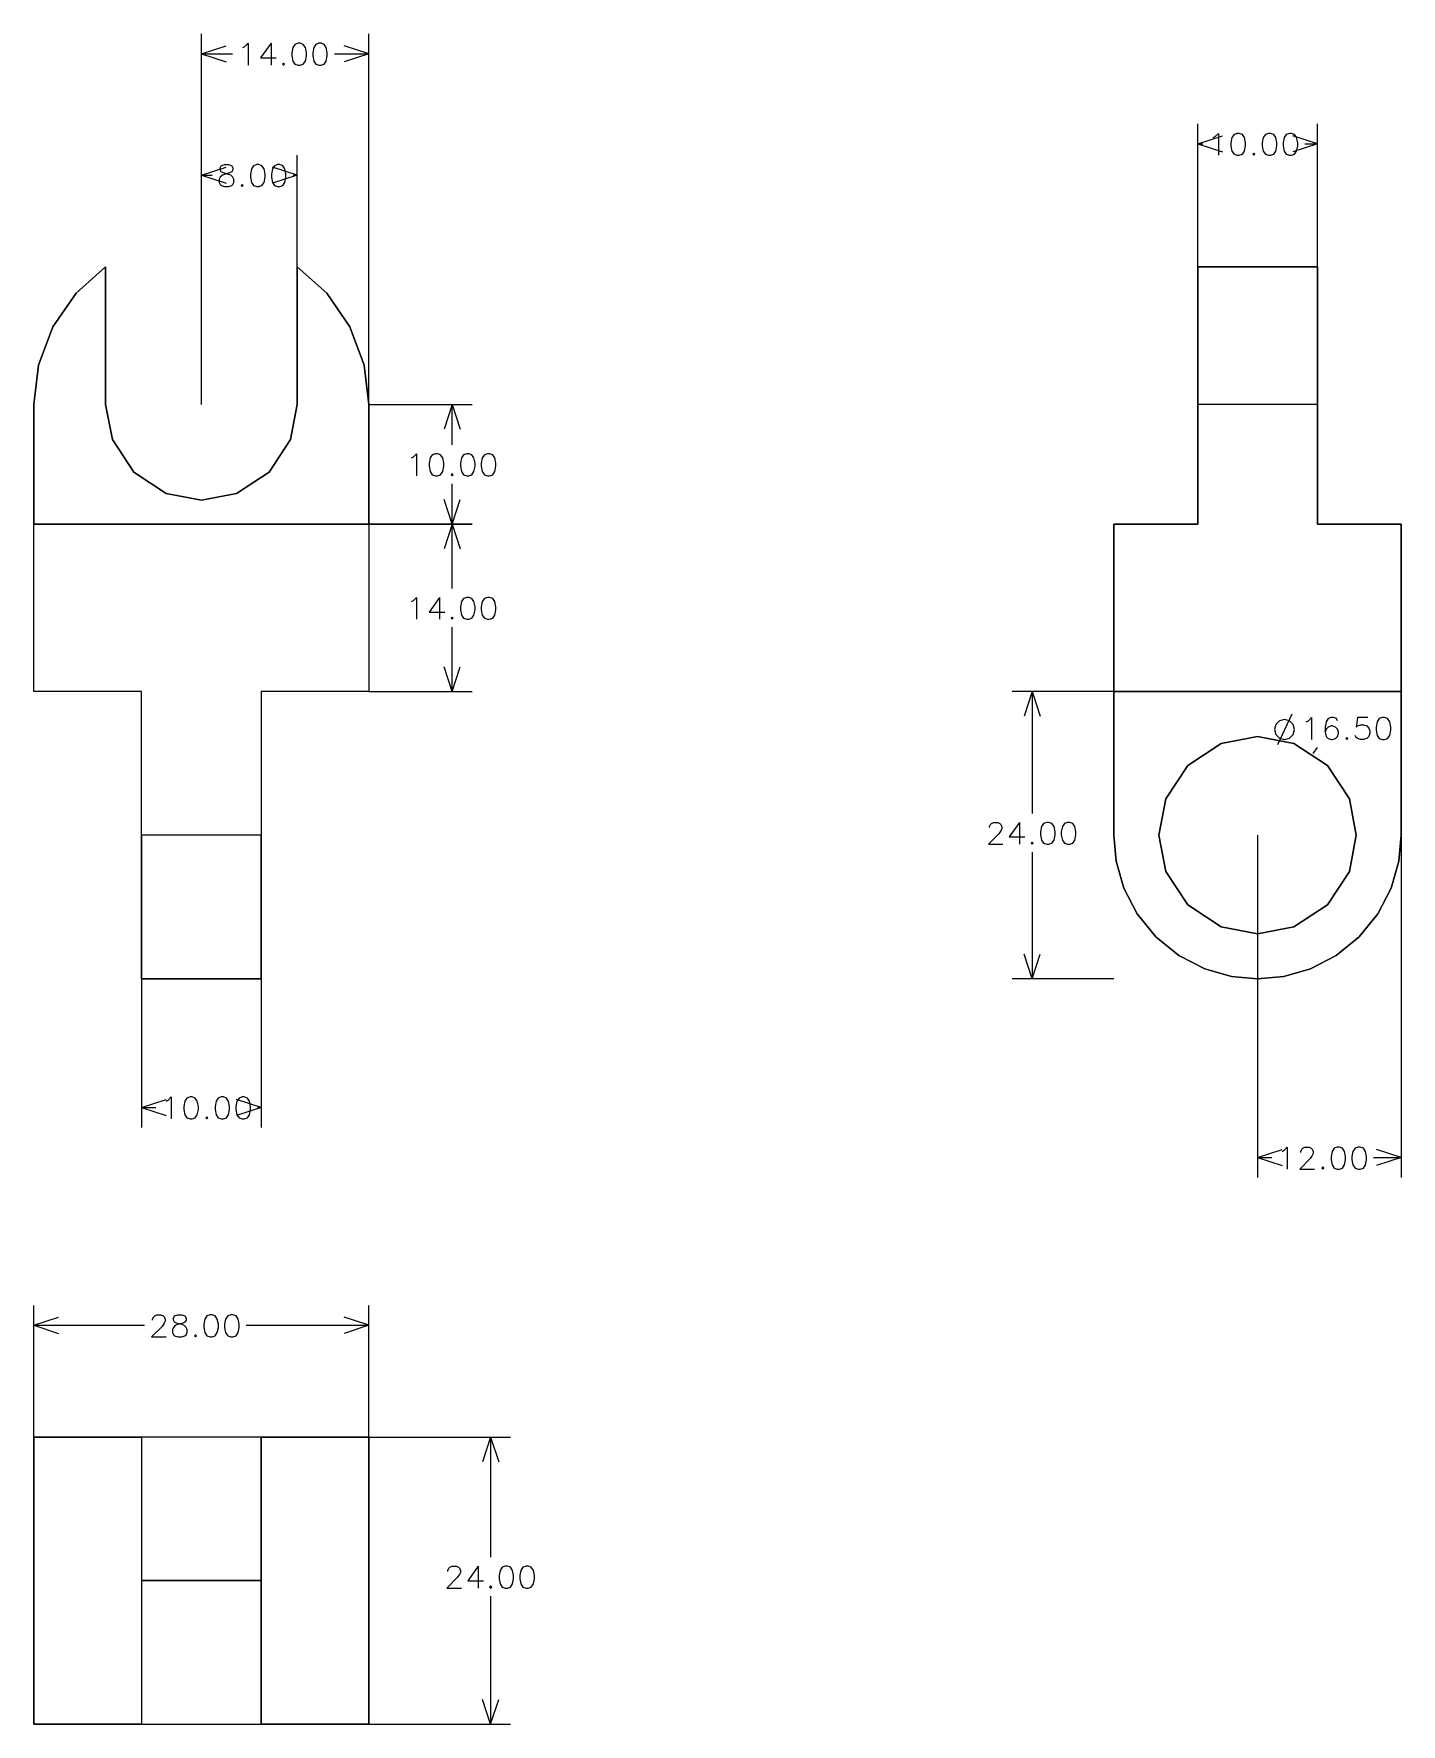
# Model space of a CAD drawing. Extents: x -110 to 4, y -65 to 76.
import ezdxf

# ---------------------------------------------------------------- set-up
doc = ezdxf.new("R2010")
doc.units = 0

msp = doc.modelspace()

# ---------------------------------------------------------------- linework, layer by layer
for p, q in [((-96.034584, 45.43723), (-96.034584, 76.409452)), ((-82.034584, 45.43723), (-82.034584, 76.409452)), ((-96.034584, 74.742785), (-93.973962, 75.412322)), ((-92.5712, 75.265513), (-92.396958, 75.352634)), ((-92.396958, 75.352634), (-92.135594, 75.613997)), ((-92.135594, 75.613997), (-92.135594, 73.784452)), ((-90.218928, 75.613997), (-91.09014, 74.3943)), ((-90.218928, 75.613997), (-90.218928, 73.784452)), ((-88.389382, 75.265513), (-88.476503, 74.829906)), ((-88.21514, 75.526876), (-88.389382, 75.265513)), ((-87.953776, 75.613997), (-88.21514, 75.526876)), ((-87.779534, 75.613997), (-87.953776, 75.613997)), ((-87.51817, 75.526876), (-87.779534, 75.613997)), ((-87.343928, 75.265513), (-87.51817, 75.526876)), ((-87.256806, 74.829906), (-87.343928, 75.265513)), ((-86.646958, 75.265513), (-86.734079, 74.829906)), ((-86.472715, 75.526876), (-86.646958, 75.265513)), ((-86.211352, 75.613997), (-86.472715, 75.526876)), ((-86.037109, 75.613997), (-86.211352, 75.613997)), ((-85.775746, 75.526876), (-86.037109, 75.613997)), ((-85.601503, 75.265513), (-85.775746, 75.526876)), ((-85.514382, 74.829906), (-85.601503, 75.265513)), ((-82.034584, 74.742785), (-84.095207, 75.412322)), ((-96.034584, 74.742785), (-93.427261, 74.742785)), ((-96.034584, 74.742785), (-93.973962, 74.073248)), ((-91.09014, 74.3943), (-89.783322, 74.3943)), ((-89.173473, 73.958694), (-89.260594, 73.871573)), ((-89.260594, 73.871573), (-89.173473, 73.784452)), ((-89.086352, 73.871573), (-89.173473, 73.958694)), ((-89.173473, 73.784452), (-89.086352, 73.871573)), ((-88.476503, 74.829906), (-88.476503, 74.568543)), ((-88.476503, 74.568543), (-88.389382, 74.132937)), ((-88.389382, 74.132937), (-88.21514, 73.871573)), ((-88.21514, 73.871573), (-87.953776, 73.784452)), ((-87.953776, 73.784452), (-87.779534, 73.784452)), ((-87.779534, 73.784452), (-87.51817, 73.871573)), ((-87.51817, 73.871573), (-87.343928, 74.132937)), ((-87.343928, 74.132937), (-87.256806, 74.568543)), ((-87.256806, 74.568543), (-87.256806, 74.829906)), ((-86.734079, 74.829906), (-86.734079, 74.568543)), ((-86.734079, 74.568543), (-86.646958, 74.132937)), ((-86.646958, 74.132937), (-86.472715, 73.871573)), ((-86.472715, 73.871573), (-86.211352, 73.784452)), ((-86.211352, 73.784452), (-86.037109, 73.784452)), ((-86.037109, 73.784452), (-85.775746, 73.871573)), ((-85.775746, 73.871573), (-85.601503, 74.132937)), ((-85.601503, 74.132937), (-85.514382, 74.568543)), ((-85.514382, 74.568543), (-85.514382, 74.829906)), ((-84.919685, 74.742785), (-82.034584, 74.742785)), ((-82.034584, 74.742785), (-84.095207, 74.073248)), ((-12.798859, 35.43723), (-12.798859, 68.881674)), ((-12.798859, 67.215008), (-10.738236, 67.884544)), ((-11.502142, 67.737735), (-11.327899, 67.824856)), ((-11.327899, 67.824856), (-11.066536, 68.08622)), ((-11.066536, 68.08622), (-11.066536, 66.256674)), ((-9.759717, 67.999098), (-9.93396, 67.737735)), ((-9.498354, 68.08622), (-9.759717, 67.999098)), ((-9.324111, 68.08622), (-9.498354, 68.08622)), ((-9.062748, 67.999098), (-9.324111, 68.08622)), ((-8.888505, 67.737735), (-9.062748, 67.999098)), ((-7.146081, 67.999098), (-7.320323, 67.737735)), ((-6.884717, 68.08622), (-7.146081, 67.999098)), ((-6.710475, 68.08622), (-6.884717, 68.08622)), ((-6.449111, 67.999098), (-6.710475, 68.08622)), ((-6.274869, 67.737735), (-6.449111, 67.999098)), ((-5.403657, 67.999098), (-5.577899, 67.737735)), ((-5.142293, 68.08622), (-5.403657, 67.999098)), ((-4.968051, 68.08622), (-5.142293, 68.08622)), ((-4.706687, 67.999098), (-4.968051, 68.08622)), ((-2.798859, 67.215008), (-4.859481, 67.884544)), ((-4.532445, 67.737735), (-4.706687, 67.999098)), ((-2.798859, 35.43723), (-2.798859, 68.881674)), ((-12.798859, 67.215008), (-12.358202, 67.215008)), ((-12.798859, 67.215008), (-10.738236, 66.545471)), ((-9.93396, 67.737735), (-10.021081, 67.302129)), ((-10.021081, 67.302129), (-10.021081, 67.040765)), ((-10.021081, 67.040765), (-9.93396, 66.605159)), ((-9.93396, 66.605159), (-9.759717, 66.343795)), ((-9.062748, 66.343795), (-8.888505, 66.605159)), ((-8.801384, 67.302129), (-8.888505, 67.737735)), ((-8.888505, 66.605159), (-8.801384, 67.040765)), ((-8.801384, 67.040765), (-8.801384, 67.302129)), ((-8.104414, 66.430917), (-8.191536, 66.343795)), ((-8.017293, 66.343795), (-8.104414, 66.430917)), ((-7.320323, 67.737735), (-7.407445, 67.302129)), ((-7.407445, 67.302129), (-7.407445, 67.040765)), ((-7.407445, 67.040765), (-7.320323, 66.605159)), ((-7.320323, 66.605159), (-7.146081, 66.343795)), ((-6.449111, 66.343795), (-6.274869, 66.605159)), ((-6.187748, 67.302129), (-6.274869, 67.737735)), ((-6.274869, 66.605159), (-6.187748, 67.040765)), ((-6.187748, 67.040765), (-6.187748, 67.302129)), ((-5.577899, 67.737735), (-5.66502, 67.302129)), ((-5.66502, 67.302129), (-5.66502, 67.040765)), ((-5.66502, 67.040765), (-5.577899, 66.605159)), ((-5.577899, 66.605159), (-5.403657, 66.343795)), ((-2.798859, 67.215008), (-4.859481, 66.545471)), ((-4.706687, 66.343795), (-4.532445, 66.605159)), ((-4.445323, 67.302129), (-4.532445, 67.737735)), ((-4.532445, 66.605159), (-4.445323, 67.040765)), ((-4.445323, 67.040765), (-4.445323, 67.302129)), ((-3.850626, 67.215008), (-2.798859, 67.215008)), ((-96.034584, 45.43723), (-96.034584, 66.270563)), ((-96.034584, 64.603896), (-93.973962, 65.273433)), ((-94.457564, 65.213745), (-94.370443, 65.387987)), ((-94.457564, 65.039502), (-94.457564, 65.213745)), ((-94.370443, 64.86526), (-94.457564, 65.039502)), ((-94.370443, 65.387987), (-94.109079, 65.475109)), ((-94.109079, 65.475109), (-93.760594, 65.475109)), ((-93.760594, 65.475109), (-93.499231, 65.387987)), ((-93.499231, 65.387987), (-93.412109, 65.213745)), ((-93.412109, 65.039502), (-93.499231, 64.86526)), ((-93.412109, 65.213745), (-93.412109, 65.039502)), ((-91.843928, 65.126624), (-91.931049, 64.691018)), ((-91.669685, 65.387987), (-91.843928, 65.126624)), ((-91.408322, 65.475109), (-91.669685, 65.387987)), ((-91.234079, 65.475109), (-91.408322, 65.475109)), ((-90.972715, 65.387987), (-91.234079, 65.475109)), ((-90.798473, 65.126624), (-90.972715, 65.387987)), ((-90.711352, 64.691018), (-90.798473, 65.126624)), ((-90.101503, 65.126624), (-90.188625, 64.691018)), ((-89.927261, 65.387987), (-90.101503, 65.126624)), ((-88.034584, 64.603896), (-90.095207, 65.273433)), ((-89.665897, 65.475109), (-89.927261, 65.387987)), ((-89.491655, 65.475109), (-89.665897, 65.475109)), ((-89.230291, 65.387987), (-89.491655, 65.475109)), ((-89.056049, 65.126624), (-89.230291, 65.387987)), ((-88.968928, 64.691018), (-89.056049, 65.126624)), ((-88.034584, 45.43723), (-88.034584, 66.270563)), ((-9.759717, 66.343795), (-9.498354, 66.256674)), ((-9.498354, 66.256674), (-9.324111, 66.256674)), ((-9.324111, 66.256674), (-9.062748, 66.343795)), ((-8.191536, 66.343795), (-8.104414, 66.256674)), ((-8.104414, 66.256674), (-8.017293, 66.343795)), ((-7.146081, 66.343795), (-6.884717, 66.256674)), ((-6.884717, 66.256674), (-6.710475, 66.256674)), ((-6.710475, 66.256674), (-6.449111, 66.343795)), ((-5.403657, 66.343795), (-5.142293, 66.256674)), ((-5.142293, 66.256674), (-4.968051, 66.256674)), ((-4.968051, 66.256674), (-4.706687, 66.343795)), ((-96.034584, 64.603896), (-95.139382, 64.603896)), ((-96.034584, 64.603896), (-93.973962, 63.93436)), ((-94.457564, 64.429654), (-94.544685, 64.255412)), ((-94.544685, 64.255412), (-94.544685, 63.994048)), ((-94.544685, 63.994048), (-94.457564, 63.819805)), ((-94.283322, 64.603896), (-94.457564, 64.429654)), ((-94.457564, 63.819805), (-94.370443, 63.732684)), ((-94.1962, 64.778139), (-94.370443, 64.86526)), ((-94.370443, 63.732684), (-94.109079, 63.645563)), ((-94.021958, 64.691018), (-94.283322, 64.603896)), ((-93.847715, 64.691018), (-94.1962, 64.778139)), ((-94.109079, 63.645563), (-93.760594, 63.645563)), ((-93.673473, 64.778139), (-94.021958, 64.691018)), ((-93.586352, 64.603896), (-93.847715, 64.691018)), ((-93.760594, 63.645563), (-93.499231, 63.732684)), ((-93.499231, 64.86526), (-93.673473, 64.778139)), ((-93.412109, 64.429654), (-93.586352, 64.603896)), ((-93.499231, 63.732684), (-93.412109, 63.819805)), ((-93.324988, 64.255412), (-93.412109, 64.429654)), ((-93.412109, 63.819805), (-93.324988, 63.994048)), ((-93.324988, 63.994048), (-93.324988, 64.255412)), ((-92.628018, 63.819805), (-92.71514, 63.732684)), ((-92.71514, 63.732684), (-92.628018, 63.645563)), ((-92.540897, 63.732684), (-92.628018, 63.819805)), ((-92.628018, 63.645563), (-92.540897, 63.732684)), ((-91.931049, 64.691018), (-91.931049, 64.429654)), ((-91.931049, 64.429654), (-91.843928, 63.994048)), ((-91.843928, 63.994048), (-91.669685, 63.732684)), ((-91.669685, 63.732684), (-91.408322, 63.645563)), ((-91.408322, 63.645563), (-91.234079, 63.645563)), ((-91.234079, 63.645563), (-90.972715, 63.732684)), ((-90.972715, 63.732684), (-90.798473, 63.994048)), ((-90.798473, 63.994048), (-90.711352, 64.429654)), ((-90.711352, 64.429654), (-90.711352, 64.691018)), ((-90.188625, 64.691018), (-90.188625, 64.429654)), ((-90.188625, 64.429654), (-90.101503, 63.994048)), ((-90.101503, 63.994048), (-89.927261, 63.732684)), ((-88.034584, 64.603896), (-90.095207, 63.93436)), ((-89.927261, 63.732684), (-89.665897, 63.645563)), ((-89.665897, 63.645563), (-89.491655, 63.645563)), ((-89.491655, 63.645563), (-89.230291, 63.732684)), ((-89.230291, 63.732684), (-89.056049, 63.994048)), ((-89.056049, 63.994048), (-88.968928, 64.429654)), ((-88.968928, 64.429654), (-88.968928, 64.691018)), ((-88.374231, 64.603896), (-88.034584, 64.603896)), ((-104.034584, 56.926355), (-106.509419, 54.725816)), ((-106.509419, 54.725816), (-104.034584, 56.926355)), ((-106.509419, 54.725816), (-104.034584, 56.926355)), ((-104.034584, 45.43723), (-104.034584, 56.926355)), ((-104.034584, 56.926355), (-104.034584, 45.43723)), ((-104.034584, 56.926355), (-104.034584, 45.43723)), ((-85.559749, 54.725816), (-88.034584, 56.926355)), ((-88.034584, 56.926355), (-88.034584, 45.43723)), ((-88.034584, 56.926355), (-85.559749, 54.725816)), ((-88.034584, 45.43723), (-88.034584, 56.926355)), ((-88.034584, 45.43723), (-88.034584, 56.926355)), ((-88.034584, 56.926355), (-85.559749, 54.725816)), ((-2.798859, 56.926355), (-12.798859, 56.926355)), ((-12.798859, 56.926355), (-12.798859, 54.725816)), ((-12.798859, 54.725816), (-12.798859, 56.926355)), ((-12.798859, 56.926355), (-2.798859, 56.926355)), ((-12.798859, 54.725816), (-12.798859, 56.926355)), ((-12.798859, 56.926355), (-2.798859, 56.926355)), ((-2.798859, 54.725816), (-2.798859, 56.926355)), ((-2.798859, 56.926355), (-2.798859, 54.725816)), ((-2.798859, 56.926355), (-2.798859, 54.725816)), ((-106.509419, 54.725816), (-108.444258, 51.91797)), ((-108.444258, 51.91797), (-106.509419, 54.725816)), ((-108.444258, 51.91797), (-106.509419, 54.725816)), ((-83.624911, 51.91797), (-85.559749, 54.725816)), ((-85.559749, 54.725816), (-83.624911, 51.91797)), ((-85.559749, 54.725816), (-83.624911, 51.91797)), ((-12.798859, 54.725816), (-12.798859, 51.91797)), ((-12.798859, 51.91797), (-12.798859, 54.725816)), ((-12.798859, 51.91797), (-12.798859, 54.725816)), ((-2.798859, 51.91797), (-2.798859, 54.725816)), ((-2.798859, 54.725816), (-2.798859, 51.91797)), ((-2.798859, 54.725816), (-2.798859, 51.91797)), ((-108.444258, 51.91797), (-109.642899, 48.725658)), ((-109.642899, 48.725658), (-108.444258, 51.91797)), ((-109.642899, 48.725658), (-108.444258, 51.91797)), ((-82.426269, 48.725658), (-83.624911, 51.91797)), ((-83.624911, 51.91797), (-82.426269, 48.725658)), ((-83.624911, 51.91797), (-82.426269, 48.725658)), ((-12.798859, 51.91797), (-12.798859, 48.725658)), ((-12.798859, 48.725658), (-12.798859, 51.91797)), ((-12.798859, 48.725658), (-12.798859, 51.91797)), ((-2.798859, 48.725658), (-2.798859, 51.91797)), ((-2.798859, 51.91797), (-2.798859, 48.725658)), ((-2.798859, 51.91797), (-2.798859, 48.725658)), ((-109.642899, 48.725658), (-110.034584, 45.43723)), ((-110.034584, 45.43723), (-109.642899, 48.725658)), ((-110.034584, 45.43723), (-109.642899, 48.725658)), ((-82.034584, 45.43723), (-82.426269, 48.725658)), ((-82.426269, 48.725658), (-82.034584, 45.43723)), ((-82.426269, 48.725658), (-82.034584, 45.43723)), ((-12.798859, 48.725658), (-12.798859, 45.43723)), ((-12.798859, 45.43723), (-12.798859, 48.725658)), ((-12.798859, 45.43723), (-12.798859, 48.725658)), ((-2.798859, 45.43723), (-2.798859, 48.725658)), ((-2.798859, 48.725658), (-2.798859, 45.43723)), ((-2.798859, 48.725658), (-2.798859, 45.43723)), ((-110.034584, 45.43723), (-110.034584, 35.43723)), ((-110.034584, 35.43723), (-110.034584, 45.43723)), ((-110.034584, 35.43723), (-110.034584, 45.43723)), ((-103.472891, 42.492472), (-104.034584, 45.43723)), ((-104.034584, 45.43723), (-103.472891, 42.492472)), ((-104.034584, 45.43723), (-103.472891, 42.492472)), ((-96.034584, 45.43723), (-96.034584, 45.43723)), ((-96.034584, 45.43723), (-96.034584, 45.43723)), ((-88.034584, 45.43723), (-88.596278, 42.492472)), ((-88.596278, 42.492472), (-88.034584, 45.43723)), ((-88.596278, 42.492472), (-88.034584, 45.43723)), ((-88.034584, 45.43723), (-88.034584, 45.43723)), ((-82.034584, 45.43723), (-82.034584, 45.43723)), ((-82.034584, 45.43723), (-82.034584, 45.43723)), ((-82.034584, 35.43723), (-82.034584, 45.43723)), ((-82.034584, 45.43723), (-82.034584, 35.43723)), ((-82.034584, 45.43723), (-73.423473, 45.43723)), ((-82.034584, 45.43723), (-82.034584, 35.43723)), ((-75.09014, 45.43723), (-75.759677, 43.376607)), ((-75.09014, 42.06223), (-75.09014, 45.43723)), ((-75.09014, 45.43723), (-74.420603, 43.376607)), ((-12.798859, 45.43723), (-12.798859, 35.43723)), ((-12.798859, 35.43723), (-12.798859, 45.43723)), ((-2.798859, 45.43723), (-12.798859, 45.43723)), ((-2.798859, 45.43723), (-12.798859, 45.43723)), ((-12.798859, 45.43723), (-12.798859, 35.43723)), ((-2.798859, 35.43723), (-2.798859, 45.43723)), ((-2.798859, 45.43723), (-2.798859, 35.43723)), ((-2.798859, 35.43723), (-2.798859, 45.43723)), ((-101.691438, 39.780375), (-103.472891, 42.492472)), ((-103.472891, 42.492472), (-101.691438, 39.780375)), ((-103.472891, 42.492472), (-101.691438, 39.780375)), ((-88.596278, 42.492472), (-90.37773, 39.780375)), ((-90.37773, 39.780375), (-88.596278, 42.492472)), ((-90.37773, 39.780375), (-88.596278, 42.492472)), ((-78.487867, 40.959957), (-78.313625, 41.047078)), ((-78.313625, 41.047078), (-78.052261, 41.308442)), ((-78.052261, 41.308442), (-78.052261, 39.478896)), ((-76.745443, 41.221321), (-76.919685, 40.959957)), ((-76.484079, 41.308442), (-76.745443, 41.221321)), ((-76.309837, 41.308442), (-76.484079, 41.308442)), ((-76.048473, 41.221321), (-76.309837, 41.308442)), ((-75.874231, 40.959957), (-76.048473, 41.221321)), ((-74.131806, 41.221321), (-74.306049, 40.959957)), ((-73.870443, 41.308442), (-74.131806, 41.221321)), ((-73.6962, 41.308442), (-73.870443, 41.308442)), ((-73.434837, 41.221321), (-73.6962, 41.308442)), ((-73.260594, 40.959957), (-73.434837, 41.221321)), ((-72.389382, 41.221321), (-72.563625, 40.959957)), ((-72.128018, 41.308442), (-72.389382, 41.221321)), ((-71.953776, 41.308442), (-72.128018, 41.308442)), ((-71.692412, 41.221321), (-71.953776, 41.308442)), ((-71.51817, 40.959957), (-71.692412, 41.221321)), ((-98.979342, 37.998923), (-101.691438, 39.780375)), ((-101.691438, 39.780375), (-98.979342, 37.998923)), ((-101.691438, 39.780375), (-98.979342, 37.998923)), ((-90.37773, 39.780375), (-93.089826, 37.998923)), ((-93.089826, 37.998923), (-90.37773, 39.780375)), ((-93.089826, 37.998923), (-90.37773, 39.780375)), ((-76.919685, 40.959957), (-77.006806, 40.524351)), ((-77.006806, 40.524351), (-77.006806, 40.262987)), ((-77.006806, 40.262987), (-76.919685, 39.827381)), ((-76.919685, 39.827381), (-76.745443, 39.566018)), ((-76.745443, 39.566018), (-76.484079, 39.478896)), ((-76.309837, 39.478896), (-76.048473, 39.566018)), ((-76.048473, 39.566018), (-75.874231, 39.827381)), ((-75.787109, 40.524351), (-75.874231, 40.959957)), ((-75.874231, 39.827381), (-75.787109, 40.262987)), ((-75.787109, 40.262987), (-75.787109, 40.524351)), ((-75.09014, 39.653139), (-75.177261, 39.566018)), ((-75.177261, 39.566018), (-75.09014, 39.478896)), ((-75.003018, 39.566018), (-75.09014, 39.653139)), ((-75.09014, 39.478896), (-75.003018, 39.566018)), ((-74.306049, 40.959957), (-74.39317, 40.524351)), ((-74.39317, 40.524351), (-74.39317, 40.262987)), ((-74.39317, 40.262987), (-74.306049, 39.827381)), ((-74.306049, 39.827381), (-74.131806, 39.566018)), ((-74.131806, 39.566018), (-73.870443, 39.478896)), ((-73.6962, 39.478896), (-73.434837, 39.566018)), ((-73.434837, 39.566018), (-73.260594, 39.827381)), ((-73.173473, 40.524351), (-73.260594, 40.959957)), ((-73.260594, 39.827381), (-73.173473, 40.262987)), ((-73.173473, 40.262987), (-73.173473, 40.524351)), ((-72.563625, 40.959957), (-72.650746, 40.524351)), ((-72.650746, 40.524351), (-72.650746, 40.262987)), ((-72.650746, 40.262987), (-72.563625, 39.827381)), ((-72.563625, 39.827381), (-72.389382, 39.566018)), ((-72.389382, 39.566018), (-72.128018, 39.478896)), ((-71.953776, 39.478896), (-71.692412, 39.566018)), ((-71.692412, 39.566018), (-71.51817, 39.827381)), ((-71.431049, 40.524351), (-71.51817, 40.959957)), ((-71.51817, 39.827381), (-71.431049, 40.262987)), ((-71.431049, 40.262987), (-71.431049, 40.524351)), ((-76.484079, 39.478896), (-76.309837, 39.478896)), ((-75.09014, 35.43723), (-75.09014, 38.81223)), ((-73.870443, 39.478896), (-73.6962, 39.478896)), ((-72.128018, 39.478896), (-71.953776, 39.478896)), ((-96.034584, 37.43723), (-98.979342, 37.998923)), ((-98.979342, 37.998923), (-96.034584, 37.43723)), ((-98.979342, 37.998923), (-96.034584, 37.43723)), ((-93.089826, 37.998923), (-96.034584, 37.43723)), ((-96.034584, 37.43723), (-93.089826, 37.998923)), ((-96.034584, 37.43723), (-93.089826, 37.998923)), ((-75.09014, 35.43723), (-75.759677, 37.497852)), ((-75.09014, 35.43723), (-74.420603, 37.497852)), ((-110.034584, 35.43723), (-82.034584, 35.43723)), ((-82.034584, 35.43723), (-110.034584, 35.43723)), ((-110.034584, 21.43723), (-110.034584, 35.43723)), ((-110.034584, 21.43723), (-110.034584, 35.43723)), ((-110.034584, 35.43723), (-82.034584, 35.43723)), ((-110.034584, 21.43723), (-110.034584, 35.43723)), ((-82.034584, 35.43723), (-82.034584, 35.43723)), ((-82.034584, 35.43723), (-73.423473, 35.43723)), ((-73.423473, 35.43723), (-82.034584, 35.43723)), ((-82.034584, 35.43723), (-82.034584, 35.43723)), ((-82.034584, 35.43723), (-82.034584, 21.43723)), ((-82.034584, 35.43723), (-82.034584, 21.43723)), ((-82.034584, 35.43723), (-82.034584, 21.43723)), ((-75.09014, 35.43723), (-75.759677, 33.376607)), ((-75.09014, 30.06223), (-75.09014, 35.43723)), ((-75.09014, 35.43723), (-74.420603, 33.376607)), ((-12.798859, 35.43723), (-19.798859, 35.43723)), ((-19.798859, 35.43723), (-19.798859, 21.43723)), ((-19.798859, 21.43723), (-19.798859, 35.43723)), ((-19.798859, 35.43723), (-12.798859, 35.43723)), ((-12.798859, 35.43723), (-19.798859, 35.43723)), ((-19.798859, 35.43723), (-19.798859, 21.43723)), ((-12.798859, 35.43723), (-12.798859, 35.43723)), ((-2.798859, 35.43723), (-2.798859, 35.43723)), ((4.201141, 35.43723), (-2.798859, 35.43723)), ((-2.798859, 35.43723), (4.201141, 35.43723)), ((4.201141, 35.43723), (-2.798859, 35.43723)), ((4.201141, 21.43723), (4.201141, 35.43723)), ((4.201141, 35.43723), (4.201141, 21.43723)), ((4.201141, 21.43723), (4.201141, 35.43723)), ((-78.487867, 28.959957), (-78.313625, 29.047078)), ((-78.313625, 29.047078), (-78.052261, 29.308442)), ((-78.052261, 29.308442), (-78.052261, 27.478896)), ((-76.135594, 29.308442), (-77.006806, 28.088745)), ((-76.135594, 29.308442), (-76.135594, 27.478896)), ((-74.306049, 28.959957), (-74.39317, 28.524351)), ((-74.39317, 28.524351), (-74.39317, 28.262987)), ((-74.39317, 28.262987), (-74.306049, 27.827381)), ((-74.131806, 29.221321), (-74.306049, 28.959957)), ((-73.870443, 29.308442), (-74.131806, 29.221321)), ((-73.6962, 29.308442), (-73.870443, 29.308442)), ((-73.434837, 29.221321), (-73.6962, 29.308442)), ((-73.260594, 28.959957), (-73.434837, 29.221321)), ((-73.173473, 28.524351), (-73.260594, 28.959957)), ((-73.260594, 27.827381), (-73.173473, 28.262987)), ((-73.173473, 28.262987), (-73.173473, 28.524351)), ((-72.563625, 28.959957), (-72.650746, 28.524351)), ((-72.650746, 28.524351), (-72.650746, 28.262987)), ((-72.650746, 28.262987), (-72.563625, 27.827381)), ((-72.389382, 29.221321), (-72.563625, 28.959957)), ((-72.128018, 29.308442), (-72.389382, 29.221321)), ((-71.953776, 29.308442), (-72.128018, 29.308442)), ((-71.692412, 29.221321), (-71.953776, 29.308442)), ((-71.51817, 28.959957), (-71.692412, 29.221321)), ((-71.431049, 28.524351), (-71.51817, 28.959957)), ((-71.51817, 27.827381), (-71.431049, 28.262987)), ((-71.431049, 28.262987), (-71.431049, 28.524351)), ((-77.006806, 28.088745), (-75.699988, 28.088745)), ((-75.09014, 27.653139), (-75.177261, 27.566018)), ((-75.177261, 27.566018), (-75.09014, 27.478896)), ((-75.003018, 27.566018), (-75.09014, 27.653139)), ((-75.09014, 27.478896), (-75.003018, 27.566018)), ((-74.306049, 27.827381), (-74.131806, 27.566018)), ((-74.131806, 27.566018), (-73.870443, 27.478896)), ((-73.870443, 27.478896), (-73.6962, 27.478896)), ((-73.6962, 27.478896), (-73.434837, 27.566018)), ((-73.434837, 27.566018), (-73.260594, 27.827381)), ((-72.563625, 27.827381), (-72.389382, 27.566018)), ((-72.389382, 27.566018), (-72.128018, 27.478896)), ((-72.128018, 27.478896), (-71.953776, 27.478896)), ((-71.953776, 27.478896), (-71.692412, 27.566018)), ((-71.692412, 27.566018), (-71.51817, 27.827381)), ((-75.09014, 21.43723), (-75.09014, 26.81223)), ((-75.09014, 21.43723), (-75.759677, 23.497852)), ((-75.09014, 21.43723), (-74.420603, 23.497852)), ((-101.034584, 21.43723), (-110.034584, 21.43723)), ((-101.034584, 21.43723), (-110.034584, 21.43723)), ((-101.034584, 21.43723), (-110.034584, 21.43723)), ((-101.034584, 9.43723), (-101.034584, 21.43723)), ((-101.034584, 9.43723), (-101.034584, 21.43723)), ((-101.034584, 9.43723), (-101.034584, 21.43723)), ((-82.034584, 21.43723), (-91.034584, 21.43723)), ((-91.034584, 21.43723), (-91.034584, 9.43723)), ((-82.034584, 21.43723), (-91.034584, 21.43723)), ((-91.034584, 21.43723), (-91.034584, 9.43723)), ((-82.034584, 21.43723), (-91.034584, 21.43723)), ((-91.034584, 21.43723), (-91.034584, 9.43723)), ((-82.034584, 21.43723), (-82.034584, 21.43723)), ((-82.034584, 21.43723), (-73.423473, 21.43723)), ((-19.798859, 21.43723), (-28.297444, 21.43723)), ((-26.630777, 21.43723), (-27.300314, 19.376607)), ((-26.630777, 21.43723), (-26.630777, 11.263169)), ((-26.630777, 21.43723), (-25.961241, 19.376607)), ((-19.798859, 21.43723), (-19.798859, 21.43723)), ((-19.798859, 21.43723), (4.201141, 21.43723)), ((4.201141, 21.43723), (-19.798859, 21.43723)), ((-19.798859, 21.43723), (-19.798859, 9.43723)), ((-19.798859, 9.43723), (-19.798859, 21.43723)), ((-19.798859, 21.43723), (4.201141, 21.43723)), ((-19.798859, 9.43723), (-19.798859, 21.43723)), ((4.201141, 9.43723), (4.201141, 21.43723)), ((4.201141, 21.43723), (4.201141, 9.43723)), ((4.201141, 21.43723), (4.201141, 9.43723)), ((-6.262236, 18.682766), (-6.373881, 18.266099)), ((-5.957215, 18.987787), (-6.262236, 18.682766)), ((-4.941839, 19.550035), (-6.139257, 16.982163)), ((-5.540548, 19.099433), (-5.957215, 18.987787)), ((-5.123881, 18.987787), (-5.540548, 19.099433)), ((-4.81886, 18.682766), (-5.123881, 18.987787)), ((-4.707215, 18.266099), (-4.81886, 18.682766)), ((-3.729942, 18.913827), (-3.5557, 19.000948)), ((-3.5557, 19.000948), (-3.294336, 19.262311)), ((-3.294336, 19.262311), (-3.294336, 17.432766)), ((-2.074639, 18.913827), (-2.16176, 18.47822)), ((-2.16176, 18.47822), (-2.16176, 18.042614)), ((-1.900397, 19.17519), (-2.074639, 18.913827)), ((-1.900397, 18.47822), (-2.074639, 18.303978)), ((-1.639033, 19.262311), (-1.900397, 19.17519)), ((-1.639033, 18.565342), (-1.900397, 18.47822)), ((-1.464791, 19.262311), (-1.639033, 19.262311)), ((-1.551912, 18.565342), (-1.639033, 18.565342)), ((-1.290548, 18.47822), (-1.551912, 18.565342)), ((-1.203427, 19.17519), (-1.464791, 19.262311)), ((-1.116306, 18.303978), (-1.290548, 18.47822)), ((-1.116306, 19.000948), (-1.203427, 19.17519)), ((0.538997, 19.262311), (0.451876, 18.47822)), ((0.451876, 18.47822), (0.538997, 18.565342)), ((1.410209, 19.262311), (0.538997, 19.262311)), ((0.538997, 18.565342), (0.800361, 18.652463)), ((0.800361, 18.652463), (1.061725, 18.652463)), ((1.061725, 18.652463), (1.323088, 18.565342)), ((1.323088, 18.565342), (1.497331, 18.391099)), ((1.497331, 18.391099), (1.584452, 18.129736)), ((2.1943, 18.913827), (2.107179, 18.47822)), ((2.107179, 18.47822), (2.107179, 18.216857)), ((2.368543, 19.17519), (2.1943, 18.913827)), ((2.629906, 19.262311), (2.368543, 19.17519)), ((2.804149, 19.262311), (2.629906, 19.262311)), ((3.065512, 19.17519), (2.804149, 19.262311)), ((3.239755, 18.913827), (3.065512, 19.17519)), ((3.326876, 18.47822), (3.239755, 18.913827)), ((3.326876, 18.216857), (3.326876, 18.47822)), ((-10.83564, 17.107983), (-13.63249, 15.270861)), ((-13.63249, 15.270861), (-10.83564, 17.107983)), ((-10.83564, 17.107983), (-13.63249, 15.270861)), ((-7.798859, 17.68723), (-10.83564, 17.107983)), ((-10.83564, 17.107983), (-7.798859, 17.68723)), ((-7.798859, 17.68723), (-10.83564, 17.107983)), ((-4.762077, 17.107983), (-7.798859, 17.68723)), ((-7.798859, 17.68723), (-4.762077, 17.107983)), ((-4.762077, 17.107983), (-7.798859, 17.68723)), ((-6.373881, 18.266099), (-6.262236, 17.849433)), ((-6.262236, 17.849433), (-5.957215, 17.544411)), ((-5.957215, 17.544411), (-5.540548, 17.432766)), ((-5.540548, 17.432766), (-5.123881, 17.544411)), ((-5.123881, 17.544411), (-4.81886, 17.849433)), ((-4.81886, 17.849433), (-4.707215, 18.266099)), ((-1.965228, 15.270861), (-4.762077, 17.107983)), ((-4.762077, 17.107983), (-1.965228, 15.270861)), ((-1.965228, 15.270861), (-4.762077, 17.107983)), ((-2.074639, 18.303978), (-2.16176, 18.042614)), ((-2.16176, 18.042614), (-2.074639, 17.69413)), ((-2.074639, 17.69413), (-1.900397, 17.519887)), ((-1.900397, 17.519887), (-1.639033, 17.432766)), ((-1.639033, 17.432766), (-1.551912, 17.432766)), ((-1.551912, 17.432766), (-1.290548, 17.519887)), ((-1.290548, 17.519887), (-1.116306, 17.69413)), ((-1.029185, 18.042614), (-1.116306, 18.303978)), ((-1.116306, 17.69413), (-1.029185, 17.955493)), ((-1.029185, 17.955493), (-1.029185, 18.042614)), ((-0.332215, 17.607008), (-0.419336, 17.519887)), ((-0.419336, 17.519887), (-0.332215, 17.432766)), ((-0.245094, 17.519887), (-0.332215, 17.607008)), ((-0.332215, 17.432766), (-0.245094, 17.519887)), ((0.451876, 17.607008), (0.364755, 17.781251)), ((0.538997, 17.519887), (0.451876, 17.607008)), ((0.800361, 17.432766), (0.538997, 17.519887)), ((1.061725, 17.432766), (0.800361, 17.432766)), ((1.323088, 17.519887), (1.061725, 17.432766)), ((1.497331, 17.69413), (1.323088, 17.519887)), ((1.584452, 17.955493), (1.497331, 17.69413)), ((1.584452, 18.129736), (1.584452, 17.955493)), ((2.107179, 18.216857), (2.1943, 17.781251)), ((2.1943, 17.781251), (2.368543, 17.519887)), ((2.368543, 17.519887), (2.629906, 17.432766)), ((2.629906, 17.432766), (2.804149, 17.432766)), ((2.804149, 17.432766), (3.065512, 17.519887)), ((3.065512, 17.519887), (3.239755, 17.781251)), ((3.239755, 17.781251), (3.326876, 18.216857)), ((-2.828264, 16.766099), (-3.168109, 16.265016)), ((-13.63249, 15.270861), (-15.469612, 12.474011)), ((-15.469612, 12.474011), (-13.63249, 15.270861)), ((-13.63249, 15.270861), (-15.469612, 12.474011)), ((-0.128105, 12.474011), (-1.965228, 15.270861)), ((-1.965228, 15.270861), (-0.128105, 12.474011)), ((-0.128105, 12.474011), (-1.965228, 15.270861)), ((-15.469612, 12.474011), (-16.048859, 9.43723)), ((-16.048859, 9.43723), (-15.469612, 12.474011)), ((-15.469612, 12.474011), (-16.048859, 9.43723)), ((0.451141, 9.43723), (-0.128105, 12.474011)), ((-0.128105, 12.474011), (0.451141, 9.43723)), ((0.451141, 9.43723), (-0.128105, 12.474011)), ((-30.202747, 10.160896), (-30.115626, 10.335138)), ((-30.202747, 10.073775), (-30.202747, 10.160896)), ((-30.115626, 10.335138), (-30.028505, 10.422259)), ((-30.028505, 10.422259), (-29.854262, 10.509381)), ((-29.854262, 10.509381), (-29.505777, 10.509381)), ((-29.505777, 10.509381), (-29.331535, 10.422259)), ((-29.331535, 10.422259), (-29.244414, 10.335138)), ((-29.244414, 10.335138), (-29.157293, 10.160896)), ((-29.157293, 9.986653), (-29.244414, 9.812411)), ((-29.157293, 10.160896), (-29.157293, 9.986653)), ((-27.676232, 10.509381), (-28.547444, 9.289684)), ((-27.676232, 10.509381), (-27.676232, 8.679835)), ((-25.846687, 10.160896), (-25.933808, 9.72529)), ((-25.672444, 10.422259), (-25.846687, 10.160896)), ((-25.41108, 10.509381), (-25.672444, 10.422259)), ((-25.236838, 10.509381), (-25.41108, 10.509381)), ((-24.975474, 10.422259), (-25.236838, 10.509381)), ((-24.801232, 10.160896), (-24.975474, 10.422259)), ((-24.714111, 9.72529), (-24.801232, 10.160896)), ((-24.104262, 10.160896), (-24.191384, 9.72529)), ((-23.93002, 10.422259), (-24.104262, 10.160896)), ((-23.668656, 10.509381), (-23.93002, 10.422259)), ((-23.494414, 10.509381), (-23.668656, 10.509381)), ((-23.23305, 10.422259), (-23.494414, 10.509381)), ((-23.058808, 10.160896), (-23.23305, 10.422259)), ((-22.971687, 9.72529), (-23.058808, 10.160896)), ((-101.034584, 9.43723), (-101.034584, 9.43723)), ((-101.034584, 9.43723), (-101.034584, -14.979437)), ((-101.034584, 7.253673), (-101.034584, 9.43723)), ((-91.034584, 9.43723), (-101.034584, 9.43723)), ((-91.034584, 9.43723), (-101.034584, 9.43723)), ((-101.034584, 9.43723), (-101.034584, 7.253673)), ((-101.034584, 7.253673), (-101.034584, 9.43723)), ((-91.034584, 7.253673), (-91.034584, 9.43723)), ((-91.034584, 9.43723), (-91.034584, 7.253673)), ((-91.034584, 9.43723), (-91.034584, 9.43723)), ((-91.034584, 9.43723), (-91.034584, -14.979437)), ((-91.034584, 9.43723), (-91.034584, 7.253673)), ((-29.418656, 9.551047), (-30.289868, 8.679835)), ((-30.289868, 8.679835), (-29.070171, 8.679835)), ((-29.244414, 9.812411), (-29.418656, 9.551047)), ((-28.547444, 9.289684), (-27.240626, 9.289684)), ((-26.630777, 8.854078), (-26.717899, 8.766956)), ((-26.717899, 8.766956), (-26.630777, 8.679835)), ((-26.543656, 8.766956), (-26.630777, 8.854078)), ((-26.630777, 8.679835), (-26.543656, 8.766956)), ((-25.933808, 9.72529), (-25.933808, 9.463926)), ((-25.933808, 9.463926), (-25.846687, 9.02832)), ((-25.846687, 9.02832), (-25.672444, 8.766956)), ((-25.672444, 8.766956), (-25.41108, 8.679835)), ((-25.41108, 8.679835), (-25.236838, 8.679835)), ((-25.236838, 8.679835), (-24.975474, 8.766956)), ((-24.975474, 8.766956), (-24.801232, 9.02832)), ((-24.801232, 9.02832), (-24.714111, 9.463926)), ((-24.714111, 9.463926), (-24.714111, 9.72529)), ((-24.191384, 9.72529), (-24.191384, 9.463926)), ((-24.191384, 9.463926), (-24.104262, 9.02832)), ((-24.104262, 9.02832), (-23.93002, 8.766956)), ((-23.93002, 8.766956), (-23.668656, 8.679835)), ((-23.668656, 8.679835), (-23.494414, 8.679835)), ((-23.494414, 8.679835), (-23.23305, 8.766956)), ((-23.23305, 8.766956), (-23.058808, 9.02832)), ((-23.058808, 9.02832), (-22.971687, 9.463926)), ((-22.971687, 9.463926), (-22.971687, 9.72529)), ((-19.598523, 7.253673), (-19.798859, 9.43723)), ((-19.798859, 9.43723), (-19.598523, 7.253673)), ((-19.598523, 7.253673), (-19.798859, 9.43723)), ((-16.048859, 9.43723), (-15.469612, 6.400448)), ((-15.469612, 6.400448), (-16.048859, 9.43723)), ((-16.048859, 9.43723), (-15.469612, 6.400448)), ((-7.798859, 9.43723), (-7.798859, 9.43723)), ((-7.798859, 9.43723), (-7.798859, -19.173881)), ((-0.128105, 6.400448), (0.451141, 9.43723)), ((0.451141, 9.43723), (-0.128105, 6.400448)), ((-0.128105, 6.400448), (0.451141, 9.43723)), ((4.201141, 9.43723), (4.000806, 7.253673)), ((4.000806, 7.253673), (4.201141, 9.43723)), ((4.201141, 9.43723), (4.000806, 7.253673)), ((4.201141, 9.43723), (4.201141, 9.43723)), ((4.201141, 9.43723), (4.201141, -19.173881)), ((-101.034584, 5.020093), (-101.034584, 7.253673)), ((-101.034584, 7.253673), (-101.034584, 5.020093)), ((-101.034584, 5.020093), (-101.034584, 7.253673)), ((-91.034584, 5.020093), (-91.034584, 7.253673)), ((-91.034584, 7.253673), (-91.034584, 5.020093)), ((-91.034584, 7.253673), (-91.034584, 5.020093)), ((-26.630777, 8.013169), (-26.630777, -2.56277)), ((-18.956318, 5.020093), (-19.598523, 7.253673)), ((-19.598523, 7.253673), (-18.956318, 5.020093)), ((-18.956318, 5.020093), (-19.598523, 7.253673)), ((4.000806, 7.253673), (3.358601, 5.020093)), ((3.358601, 5.020093), (4.000806, 7.253673)), ((4.000806, 7.253673), (3.358601, 5.020093)), ((-15.469612, 6.400448), (-13.63249, 3.603599)), ((-13.63249, 3.603599), (-15.469612, 6.400448)), ((-15.469612, 6.400448), (-13.63249, 3.603599)), ((-1.965228, 3.603599), (-0.128105, 6.400448)), ((-0.128105, 6.400448), (-1.965228, 3.603599)), ((-1.965228, 3.603599), (-0.128105, 6.400448)), ((-101.034584, 2.870713), (-101.034584, 5.020093)), ((-101.034584, 5.020093), (-101.034584, 2.870713)), ((-101.034584, 2.870713), (-101.034584, 5.020093)), ((-91.034584, 2.870713), (-91.034584, 5.020093)), ((-91.034584, 5.020093), (-91.034584, 2.870713)), ((-91.034584, 5.020093), (-91.034584, 2.870713)), ((-17.842805, 2.870713), (-18.956318, 5.020093)), ((-18.956318, 5.020093), (-17.842805, 2.870713)), ((-17.842805, 2.870713), (-18.956318, 5.020093)), ((3.358601, 5.020093), (2.245087, 2.870713)), ((2.245087, 2.870713), (3.358601, 5.020093)), ((3.358601, 5.020093), (2.245087, 2.870713)), ((-101.034584, 0.951948), (-101.034584, 2.870713)), ((-101.034584, 2.870713), (-101.034584, 0.951948)), ((-101.034584, 0.951948), (-101.034584, 2.870713)), ((-91.034584, 0.951948), (-91.034584, 2.870713)), ((-91.034584, 2.870713), (-91.034584, 0.951948)), ((-91.034584, 2.870713), (-91.034584, 0.951948)), ((-16.28414, 0.951948), (-17.842805, 2.870713)), ((-17.842805, 2.870713), (-16.28414, 0.951948)), ((-16.28414, 0.951948), (-17.842805, 2.870713)), ((-13.63249, 3.603599), (-10.83564, 1.766476)), ((-10.83564, 1.766476), (-13.63249, 3.603599)), ((-13.63249, 3.603599), (-10.83564, 1.766476)), ((-4.762077, 1.766476), (-1.965228, 3.603599)), ((-1.965228, 3.603599), (-4.762077, 1.766476)), ((-4.762077, 1.766476), (-1.965228, 3.603599)), ((2.245087, 2.870713), (0.686423, 0.951948)), ((0.686423, 0.951948), (2.245087, 2.870713)), ((2.245087, 2.870713), (0.686423, 0.951948)), ((-10.83564, 1.766476), (-7.798859, 1.18723)), ((-7.798859, 1.18723), (-10.83564, 1.766476)), ((-10.83564, 1.766476), (-7.798859, 1.18723)), ((-7.798859, 1.18723), (-4.762077, 1.766476)), ((-4.762077, 1.766476), (-7.798859, 1.18723)), ((-7.798859, 1.18723), (-4.762077, 1.766476)), ((-101.034584, -0.606716), (-101.034584, 0.951948)), ((-101.034584, 0.951948), (-101.034584, -0.606716)), ((-101.034584, -0.606716), (-101.034584, 0.951948)), ((-91.034584, -0.606716), (-91.034584, 0.951948)), ((-91.034584, 0.951948), (-91.034584, -0.606716)), ((-91.034584, 0.951948), (-91.034584, -0.606716)), ((-14.365376, -0.606716), (-16.28414, 0.951948)), ((-16.28414, 0.951948), (-14.365376, -0.606716)), ((-14.365376, -0.606716), (-16.28414, 0.951948)), ((0.686423, 0.951948), (-1.232342, -0.606716)), ((-1.232342, -0.606716), (0.686423, 0.951948)), ((0.686423, 0.951948), (-1.232342, -0.606716)), ((-101.034584, -1.72023), (-101.034584, -0.606716)), ((-101.034584, -0.606716), (-101.034584, -1.72023)), ((-101.034584, -1.72023), (-101.034584, -0.606716)), ((-91.034584, -1.72023), (-91.034584, -0.606716)), ((-91.034584, -0.606716), (-91.034584, -1.72023)), ((-91.034584, -0.606716), (-91.034584, -1.72023)), ((-26.630777, -2.56277), (-27.300314, -0.502148)), ((-26.630777, -2.56277), (-25.961241, -0.502148)), ((-12.215995, -1.72023), (-14.365376, -0.606716)), ((-14.365376, -0.606716), (-12.215995, -1.72023)), ((-12.215995, -1.72023), (-14.365376, -0.606716)), ((-1.232342, -0.606716), (-3.381722, -1.72023)), ((-3.381722, -1.72023), (-1.232342, -0.606716)), ((-1.232342, -0.606716), (-3.381722, -1.72023)), ((-101.034584, -2.362435), (-101.034584, -1.72023)), ((-101.034584, -1.72023), (-101.034584, -2.362435)), ((-101.034584, -2.362435), (-101.034584, -1.72023)), ((-101.034584, -2.56277), (-101.034584, -2.362435)), ((-101.034584, -2.362435), (-101.034584, -2.56277)), ((-101.034584, -2.56277), (-101.034584, -2.362435)), ((-91.034584, -2.56277), (-101.034584, -2.56277)), ((-101.034584, -2.56277), (-91.034584, -2.56277)), ((-91.034584, -2.56277), (-101.034584, -2.56277)), ((-91.034584, -2.362435), (-91.034584, -1.72023)), ((-91.034584, -1.72023), (-91.034584, -2.362435)), ((-91.034584, -1.72023), (-91.034584, -2.362435)), ((-91.034584, -2.56277), (-91.034584, -2.362435)), ((-91.034584, -2.362435), (-91.034584, -2.56277)), ((-91.034584, -2.362435), (-91.034584, -2.56277)), ((-19.798859, -2.56277), (-28.297444, -2.56277)), ((-19.798859, -2.56277), (-19.798859, -2.56277)), ((-9.982415, -2.362435), (-12.215995, -1.72023)), ((-12.215995, -1.72023), (-9.982415, -2.362435)), ((-9.982415, -2.362435), (-12.215995, -1.72023)), ((-7.798859, -2.56277), (-9.982415, -2.362435)), ((-9.982415, -2.362435), (-7.798859, -2.56277)), ((-7.798859, -2.56277), (-9.982415, -2.362435)), ((-5.615302, -2.362435), (-7.798859, -2.56277)), ((-7.798859, -2.56277), (-5.615302, -2.362435)), ((-5.615302, -2.362435), (-7.798859, -2.56277)), ((-3.381722, -1.72023), (-5.615302, -2.362435)), ((-5.615302, -2.362435), (-3.381722, -1.72023)), ((-3.381722, -1.72023), (-5.615302, -2.362435)), ((-101.034584, -13.31277), (-98.973962, -12.643233)), ((-98.987867, -12.790043), (-98.813625, -12.702922)), ((-98.813625, -12.702922), (-98.552261, -12.441558)), ((-98.552261, -12.441558), (-98.552261, -14.271104)), ((-97.245443, -12.528679), (-97.419685, -12.790043)), ((-96.984079, -12.441558), (-97.245443, -12.528679)), ((-96.809837, -12.441558), (-96.984079, -12.441558)), ((-96.548473, -12.528679), (-96.809837, -12.441558)), ((-96.374231, -12.790043), (-96.548473, -12.528679)), ((-94.631806, -12.528679), (-94.806049, -12.790043)), ((-94.370443, -12.441558), (-94.631806, -12.528679)), ((-94.1962, -12.441558), (-94.370443, -12.441558)), ((-93.934837, -12.528679), (-94.1962, -12.441558)), ((-93.760594, -12.790043), (-93.934837, -12.528679)), ((-91.034584, -13.31277), (-93.095207, -12.643233)), ((-92.889382, -12.528679), (-93.063625, -12.790043)), ((-92.628018, -12.441558), (-92.889382, -12.528679)), ((-92.453776, -12.441558), (-92.628018, -12.441558)), ((-92.192412, -12.528679), (-92.453776, -12.441558)), ((-92.01817, -12.790043), (-92.192412, -12.528679)), ((-101.034584, -13.31277), (-99.843928, -13.31277)), ((-101.034584, -13.31277), (-98.973962, -13.982307)), ((-97.419685, -12.790043), (-97.506806, -13.225649)), ((-97.506806, -13.225649), (-97.506806, -13.487013)), ((-97.506806, -13.487013), (-97.419685, -13.922619)), ((-97.419685, -13.922619), (-97.245443, -14.183982)), ((-96.548473, -14.183982), (-96.374231, -13.922619)), ((-96.287109, -13.225649), (-96.374231, -12.790043)), ((-96.374231, -13.922619), (-96.287109, -13.487013)), ((-96.287109, -13.487013), (-96.287109, -13.225649)), ((-95.59014, -14.096861), (-95.677261, -14.183982)), ((-95.503018, -14.183982), (-95.59014, -14.096861)), ((-94.806049, -12.790043), (-94.89317, -13.225649)), ((-94.89317, -13.225649), (-94.89317, -13.487013)), ((-94.89317, -13.487013), (-94.806049, -13.922619)), ((-94.806049, -13.922619), (-94.631806, -14.183982)), ((-93.934837, -14.183982), (-93.760594, -13.922619)), ((-93.673473, -13.225649), (-93.760594, -12.790043)), ((-93.760594, -13.922619), (-93.673473, -13.487013)), ((-93.673473, -13.487013), (-93.673473, -13.225649)), ((-93.063625, -12.790043), (-93.150746, -13.225649)), ((-93.150746, -13.225649), (-93.150746, -13.487013)), ((-93.150746, -13.487013), (-93.063625, -13.922619)), ((-91.034584, -13.31277), (-93.095207, -13.982307)), ((-93.063625, -13.922619), (-92.889382, -14.183982)), ((-92.192412, -14.183982), (-92.01817, -13.922619)), ((-91.931049, -13.225649), (-92.01817, -12.790043)), ((-92.01817, -13.922619), (-91.931049, -13.487013)), ((-91.931049, -13.487013), (-91.931049, -13.225649)), ((-91.336352, -13.31277), (-91.034584, -13.31277)), ((-97.245443, -14.183982), (-96.984079, -14.271104)), ((-96.984079, -14.271104), (-96.809837, -14.271104)), ((-96.809837, -14.271104), (-96.548473, -14.183982)), ((-95.677261, -14.183982), (-95.59014, -14.271104)), ((-95.59014, -14.271104), (-95.503018, -14.183982)), ((-94.631806, -14.183982), (-94.370443, -14.271104)), ((-94.370443, -14.271104), (-94.1962, -14.271104)), ((-94.1962, -14.271104), (-93.934837, -14.183982)), ((-92.889382, -14.183982), (-92.628018, -14.271104)), ((-92.628018, -14.271104), (-92.453776, -14.271104)), ((-92.453776, -14.271104), (-92.192412, -14.183982)), ((-7.798859, -17.507215), (-5.738236, -16.837678)), ((-5.752142, -16.984487), (-5.577899, -16.897366)), ((-5.577899, -16.897366), (-5.316536, -16.636003)), ((-5.316536, -16.636003), (-5.316536, -18.465548)), ((-4.18396, -16.984487), (-4.096839, -16.810245)), ((-4.096839, -16.810245), (-4.009717, -16.723124)), ((-4.009717, -16.723124), (-3.835475, -16.636003)), ((-3.835475, -16.636003), (-3.48699, -16.636003)), ((-3.48699, -16.636003), (-3.312748, -16.723124)), ((-3.312748, -16.723124), (-3.225626, -16.810245)), ((-3.225626, -16.810245), (-3.138505, -16.984487)), ((-1.396081, -16.723124), (-1.570323, -16.984487)), ((-1.134717, -16.636003), (-1.396081, -16.723124)), ((-0.960475, -16.636003), (-1.134717, -16.636003)), ((-0.699111, -16.723124), (-0.960475, -16.636003)), ((-0.524869, -16.984487), (-0.699111, -16.723124)), ((0.346343, -16.723124), (0.172101, -16.984487)), ((0.607707, -16.636003), (0.346343, -16.723124)), ((0.781949, -16.636003), (0.607707, -16.636003)), ((1.043313, -16.723124), (0.781949, -16.636003)), ((1.217555, -16.984487), (1.043313, -16.723124)), ((4.201141, -17.507215), (2.140519, -16.837678)), ((-7.798859, -17.507215), (-6.608202, -17.507215)), ((-7.798859, -17.507215), (-5.738236, -18.176752)), ((-3.399869, -17.594336), (-4.271081, -18.465548)), ((-4.18396, -17.071609), (-4.18396, -16.984487)), ((-3.225626, -17.332972), (-3.399869, -17.594336)), ((-3.138505, -17.15873), (-3.225626, -17.332972)), ((-3.138505, -16.984487), (-3.138505, -17.15873)), ((-2.354414, -18.291306), (-2.441536, -18.378427)), ((-2.267293, -18.378427), (-2.354414, -18.291306)), ((-1.570323, -16.984487), (-1.657445, -17.420094)), ((-1.657445, -17.420094), (-1.657445, -17.681457)), ((-1.657445, -17.681457), (-1.570323, -18.117063)), ((-1.570323, -18.117063), (-1.396081, -18.378427)), ((-0.699111, -18.378427), (-0.524869, -18.117063)), ((-0.437748, -17.420094), (-0.524869, -16.984487)), ((-0.524869, -18.117063), (-0.437748, -17.681457)), ((-0.437748, -17.681457), (-0.437748, -17.420094)), ((0.172101, -16.984487), (0.08498, -17.420094)), ((0.08498, -17.420094), (0.08498, -17.681457)), ((0.08498, -17.681457), (0.172101, -18.117063)), ((0.172101, -18.117063), (0.346343, -18.378427)), ((1.043313, -18.378427), (1.217555, -18.117063)), ((1.304677, -17.420094), (1.217555, -16.984487)), ((1.217555, -18.117063), (1.304677, -17.681457)), ((1.304677, -17.681457), (1.304677, -17.420094)), ((1.899374, -17.507215), (4.201141, -17.507215)), ((4.201141, -17.507215), (2.140519, -18.176752)), ((-4.271081, -18.465548), (-3.051384, -18.465548)), ((-2.441536, -18.378427), (-2.354414, -18.465548)), ((-2.354414, -18.465548), (-2.267293, -18.378427)), ((-1.396081, -18.378427), (-1.134717, -18.465548)), ((-1.134717, -18.465548), (-0.960475, -18.465548)), ((-0.960475, -18.465548), (-0.699111, -18.378427)), ((0.346343, -18.378427), (0.607707, -18.465548)), ((0.607707, -18.465548), (0.781949, -18.465548)), ((0.781949, -18.465548), (1.043313, -18.378427)), ((-110.034584, -40.857652), (-110.034584, -29.857652)), ((-110.034584, -31.524318), (-107.973962, -30.854781)), ((-100.106554, -31.001591), (-100.019433, -30.827348)), ((-100.106554, -31.088712), (-100.106554, -31.001591)), ((-100.019433, -30.827348), (-99.932311, -30.740227)), ((-99.932311, -30.740227), (-99.758069, -30.653106)), ((-99.758069, -30.653106), (-99.409584, -30.653106)), ((-99.409584, -30.653106), (-99.235342, -30.740227)), ((-99.235342, -30.740227), (-99.148221, -30.827348)), ((-99.148221, -30.827348), (-99.061099, -31.001591)), ((-99.061099, -31.001591), (-99.061099, -31.175833)), ((-98.36413, -30.91447), (-98.277008, -30.740227)), ((-98.36413, -31.088712), (-98.36413, -30.91447)), ((-98.277008, -30.740227), (-98.015645, -30.653106)), ((-98.015645, -30.653106), (-97.66716, -30.653106)), ((-97.66716, -30.653106), (-97.405796, -30.740227)), ((-97.405796, -30.740227), (-97.318675, -30.91447)), ((-97.318675, -30.91447), (-97.318675, -31.088712)), ((-95.750493, -31.001591), (-95.837614, -31.437197)), ((-95.576251, -30.740227), (-95.750493, -31.001591)), ((-95.314887, -30.653106), (-95.576251, -30.740227)), ((-95.140645, -30.653106), (-95.314887, -30.653106)), ((-94.879281, -30.740227), (-95.140645, -30.653106)), ((-94.705039, -31.001591), (-94.879281, -30.740227)), ((-94.617917, -31.437197), (-94.705039, -31.001591)), ((-94.008069, -31.001591), (-94.09519, -31.437197)), ((-93.833827, -30.740227), (-94.008069, -31.001591)), ((-93.572463, -30.653106), (-93.833827, -30.740227)), ((-93.398221, -30.653106), (-93.572463, -30.653106)), ((-93.136857, -30.740227), (-93.398221, -30.653106)), ((-92.962614, -31.001591), (-93.136857, -30.740227)), ((-92.875493, -31.437197), (-92.962614, -31.001591)), ((-82.034584, -31.524318), (-84.095207, -30.854781)), ((-82.034584, -40.857652), (-82.034584, -29.857652)), ((-110.034584, -31.524318), (-100.788372, -31.524318)), ((-110.034584, -31.524318), (-107.973962, -32.193855)), ((-99.322463, -31.611439), (-100.193675, -32.482652)), ((-100.193675, -32.482652), (-98.973978, -32.482652)), ((-99.148221, -31.350076), (-99.322463, -31.611439)), ((-99.061099, -31.175833), (-99.148221, -31.350076)), ((-98.36413, -31.698561), (-98.451251, -31.872803)), ((-98.451251, -31.872803), (-98.451251, -32.134167)), ((-98.451251, -32.134167), (-98.36413, -32.308409)), ((-98.277008, -31.262955), (-98.36413, -31.088712)), ((-98.189887, -31.524318), (-98.36413, -31.698561)), ((-98.36413, -32.308409), (-98.277008, -32.39553)), ((-98.102766, -31.350076), (-98.277008, -31.262955)), ((-98.277008, -32.39553), (-98.015645, -32.482652)), ((-97.928524, -31.437197), (-98.189887, -31.524318)), ((-97.754281, -31.437197), (-98.102766, -31.350076)), ((-98.015645, -32.482652), (-97.66716, -32.482652)), ((-97.580039, -31.350076), (-97.928524, -31.437197)), ((-97.492917, -31.524318), (-97.754281, -31.437197)), ((-97.66716, -32.482652), (-97.405796, -32.39553)), ((-97.405796, -31.262955), (-97.580039, -31.350076)), ((-97.318675, -31.698561), (-97.492917, -31.524318)), ((-97.318675, -31.088712), (-97.405796, -31.262955)), ((-97.405796, -32.39553), (-97.318675, -32.308409)), ((-97.231554, -31.872803), (-97.318675, -31.698561)), ((-97.318675, -32.308409), (-97.231554, -32.134167)), ((-97.231554, -32.134167), (-97.231554, -31.872803)), ((-96.534584, -32.308409), (-96.621705, -32.39553)), ((-96.621705, -32.39553), (-96.534584, -32.482652)), ((-96.447463, -32.39553), (-96.534584, -32.308409)), ((-96.534584, -32.482652), (-96.447463, -32.39553)), ((-95.837614, -31.437197), (-95.837614, -31.698561)), ((-95.837614, -31.698561), (-95.750493, -32.134167)), ((-95.750493, -32.134167), (-95.576251, -32.39553)), ((-95.576251, -32.39553), (-95.314887, -32.482652)), ((-95.314887, -32.482652), (-95.140645, -32.482652)), ((-95.140645, -32.482652), (-94.879281, -32.39553)), ((-94.879281, -32.39553), (-94.705039, -32.134167)), ((-94.705039, -32.134167), (-94.617917, -31.698561)), ((-94.617917, -31.698561), (-94.617917, -31.437197)), ((-94.09519, -31.437197), (-94.09519, -31.698561)), ((-94.09519, -31.698561), (-94.008069, -32.134167)), ((-94.008069, -32.134167), (-93.833827, -32.39553)), ((-93.833827, -32.39553), (-93.572463, -32.482652)), ((-93.572463, -32.482652), (-93.398221, -32.482652)), ((-93.398221, -32.482652), (-93.136857, -32.39553)), ((-93.136857, -32.39553), (-92.962614, -32.134167)), ((-92.962614, -32.134167), (-92.875493, -31.698561)), ((-92.875493, -31.698561), (-92.875493, -31.437197)), ((-92.280796, -31.524318), (-82.034584, -31.524318)), ((-82.034584, -31.524318), (-84.095207, -32.193855)), ((-101.034584, -40.857652), (-110.034584, -40.857652)), ((-110.034584, -40.857652), (-101.034584, -40.857652)), ((-110.034584, -64.857652), (-110.034584, -40.857652)), ((-110.034584, -40.857652), (-110.034584, -64.857652)), ((-110.034584, -40.857652), (-110.034584, -40.857652)), ((-110.034584, -40.857652), (-101.034584, -40.857652)), ((-110.034584, -64.857652), (-110.034584, -40.857652)), ((-91.034584, -40.857652), (-101.034584, -40.857652)), ((-101.034584, -40.857652), (-101.034584, -41.057987)), ((-91.034584, -40.857652), (-101.034584, -40.857652)), ((-101.034584, -40.857652), (-101.034584, -41.057987)), ((-91.034584, -40.857652), (-101.034584, -40.857652)), ((-101.034584, -40.857652), (-101.034584, -41.057987)), ((-91.034584, -41.057987), (-91.034584, -40.857652)), ((-91.034584, -40.857652), (-91.034584, -41.057987)), ((-82.034584, -40.857652), (-91.034584, -40.857652)), ((-91.034584, -41.057987), (-91.034584, -40.857652)), ((-82.034584, -40.857652), (-91.034584, -40.857652)), ((-91.034584, -40.857652), (-82.034584, -40.857652)), ((-82.034584, -40.857652), (-82.034584, -40.857652)), ((-82.034584, -40.857652), (-82.034584, -40.857652)), ((-82.034584, -64.857652), (-82.034584, -40.857652)), ((-82.034584, -64.857652), (-82.034584, -40.857652)), ((-82.034584, -40.857652), (-70.201251, -40.857652)), ((-82.034584, -40.857652), (-82.034584, -64.857652)), ((-71.867917, -40.857652), (-72.537454, -42.918274)), ((-71.867917, -40.857652), (-71.867917, -50.899318)), ((-71.867917, -40.857652), (-71.198381, -42.918274)), ((-101.034584, -41.057987), (-101.034584, -41.700192)), ((-101.034584, -41.057987), (-101.034584, -41.700192)), ((-101.034584, -41.057987), (-101.034584, -41.700192)), ((-101.034584, -41.700192), (-101.034584, -42.813705)), ((-101.034584, -41.700192), (-101.034584, -42.813705)), ((-101.034584, -41.700192), (-101.034584, -42.813705)), ((-91.034584, -41.700192), (-91.034584, -41.057987)), ((-91.034584, -41.057987), (-91.034584, -41.700192)), ((-91.034584, -41.700192), (-91.034584, -41.057987)), ((-91.034584, -42.813705), (-91.034584, -41.700192)), ((-91.034584, -41.700192), (-91.034584, -42.813705)), ((-91.034584, -42.813705), (-91.034584, -41.700192)), ((-101.034584, -42.813705), (-101.034584, -44.37237)), ((-101.034584, -42.813705), (-101.034584, -44.37237)), ((-101.034584, -42.813705), (-101.034584, -44.37237)), ((-91.034584, -44.37237), (-91.034584, -42.813705)), ((-91.034584, -42.813705), (-91.034584, -44.37237)), ((-91.034584, -44.37237), (-91.034584, -42.813705)), ((-101.034584, -44.37237), (-101.034584, -46.291134)), ((-101.034584, -44.37237), (-101.034584, -46.291134)), ((-101.034584, -44.37237), (-101.034584, -46.291134)), ((-91.034584, -46.291134), (-91.034584, -44.37237)), ((-91.034584, -44.37237), (-91.034584, -46.291134)), ((-91.034584, -46.291134), (-91.034584, -44.37237)), ((-101.034584, -46.291134), (-101.034584, -48.440515)), ((-101.034584, -46.291134), (-101.034584, -48.440515)), ((-101.034584, -46.291134), (-101.034584, -48.440515)), ((-91.034584, -48.440515), (-91.034584, -46.291134)), ((-91.034584, -46.291134), (-91.034584, -48.440515)), ((-91.034584, -48.440515), (-91.034584, -46.291134)), ((-101.034584, -48.440515), (-101.034584, -50.674095)), ((-101.034584, -48.440515), (-101.034584, -50.674095)), ((-101.034584, -48.440515), (-101.034584, -50.674095)), ((-91.034584, -50.674095), (-91.034584, -48.440515)), ((-91.034584, -48.440515), (-91.034584, -50.674095)), ((-91.034584, -50.674095), (-91.034584, -48.440515)), ((-101.034584, -50.674095), (-101.034584, -52.857652)), ((-101.034584, -50.674095), (-101.034584, -52.857652)), ((-101.034584, -50.674095), (-101.034584, -52.857652)), ((-91.034584, -52.857652), (-91.034584, -50.674095)), ((-91.034584, -50.674095), (-91.034584, -52.857652)), ((-91.034584, -52.857652), (-91.034584, -50.674095)), ((-75.439887, -52.001591), (-75.352766, -51.827348)), ((-75.439887, -52.088712), (-75.439887, -52.001591)), ((-75.352766, -51.827348), (-75.265645, -51.740227)), ((-75.265645, -51.740227), (-75.091402, -51.653106)), ((-75.091402, -51.653106), (-74.742917, -51.653106)), ((-74.742917, -51.653106), (-74.568675, -51.740227)), ((-74.568675, -51.740227), (-74.481554, -51.827348)), ((-74.481554, -51.827348), (-74.394433, -52.001591)), ((-74.394433, -52.175833), (-74.481554, -52.350076)), ((-74.394433, -52.001591), (-74.394433, -52.175833)), ((-72.913372, -51.653106), (-73.784584, -52.872803)), ((-72.913372, -51.653106), (-72.913372, -53.482652)), ((-71.083827, -52.001591), (-71.170948, -52.437197)), ((-70.909584, -51.740227), (-71.083827, -52.001591)), ((-70.648221, -51.653106), (-70.909584, -51.740227)), ((-70.473978, -51.653106), (-70.648221, -51.653106)), ((-70.212614, -51.740227), (-70.473978, -51.653106)), ((-70.038372, -52.001591), (-70.212614, -51.740227)), ((-69.951251, -52.437197), (-70.038372, -52.001591)), ((-69.341402, -52.001591), (-69.428524, -52.437197)), ((-69.16716, -51.740227), (-69.341402, -52.001591)), ((-68.905796, -51.653106), (-69.16716, -51.740227)), ((-68.731554, -51.653106), (-68.905796, -51.653106)), ((-68.47019, -51.740227), (-68.731554, -51.653106)), ((-68.295948, -52.001591), (-68.47019, -51.740227)), ((-68.208827, -52.437197), (-68.295948, -52.001591)), ((-91.034584, -52.857652), (-101.034584, -52.857652)), ((-101.034584, -52.857652), (-101.034584, -55.041208)), ((-101.034584, -52.857652), (-101.034584, -55.041208)), ((-101.034584, -52.857652), (-91.034584, -52.857652)), ((-101.034584, -52.857652), (-101.034584, -55.041208)), ((-91.034584, -55.041208), (-91.034584, -52.857652)), ((-91.034584, -55.041208), (-91.034584, -52.857652)), ((-91.034584, -52.857652), (-91.034584, -55.041208)), ((-74.655796, -52.611439), (-75.527008, -53.482652)), ((-75.527008, -53.482652), (-74.307311, -53.482652)), ((-74.481554, -52.350076), (-74.655796, -52.611439)), ((-73.784584, -52.872803), (-72.477766, -52.872803)), ((-71.867917, -53.308409), (-71.955039, -53.39553)), ((-71.955039, -53.39553), (-71.867917, -53.482652)), ((-71.780796, -53.39553), (-71.867917, -53.308409)), ((-71.867917, -53.482652), (-71.780796, -53.39553)), ((-71.170948, -52.437197), (-71.170948, -52.698561)), ((-71.170948, -52.698561), (-71.083827, -53.134167)), ((-71.083827, -53.134167), (-70.909584, -53.39553)), ((-70.909584, -53.39553), (-70.648221, -53.482652)), ((-70.648221, -53.482652), (-70.473978, -53.482652)), ((-70.473978, -53.482652), (-70.212614, -53.39553)), ((-70.212614, -53.39553), (-70.038372, -53.134167)), ((-70.038372, -53.134167), (-69.951251, -52.698561)), ((-69.951251, -52.698561), (-69.951251, -52.437197)), ((-69.428524, -52.437197), (-69.428524, -52.698561)), ((-69.428524, -52.698561), (-69.341402, -53.134167)), ((-69.341402, -53.134167), (-69.16716, -53.39553)), ((-69.16716, -53.39553), (-68.905796, -53.482652)), ((-68.905796, -53.482652), (-68.731554, -53.482652)), ((-68.731554, -53.482652), (-68.47019, -53.39553)), ((-68.47019, -53.39553), (-68.295948, -53.134167)), ((-68.295948, -53.134167), (-68.208827, -52.698561)), ((-68.208827, -52.698561), (-68.208827, -52.437197)), ((-101.034584, -55.041208), (-101.034584, -57.274788)), ((-101.034584, -55.041208), (-101.034584, -57.274788)), ((-101.034584, -55.041208), (-101.034584, -57.274788)), ((-91.034584, -57.274788), (-91.034584, -55.041208)), ((-91.034584, -57.274788), (-91.034584, -55.041208)), ((-91.034584, -55.041208), (-91.034584, -57.274788)), ((-71.867917, -54.149318), (-71.867917, -64.857652)), ((-101.034584, -57.274788), (-101.034584, -59.424169)), ((-101.034584, -57.274788), (-101.034584, -59.424169)), ((-101.034584, -57.274788), (-101.034584, -59.424169)), ((-91.034584, -59.424169), (-91.034584, -57.274788)), ((-91.034584, -59.424169), (-91.034584, -57.274788)), ((-91.034584, -57.274788), (-91.034584, -59.424169)), ((-101.034584, -59.424169), (-101.034584, -61.342933)), ((-101.034584, -59.424169), (-101.034584, -61.342933)), ((-101.034584, -59.424169), (-101.034584, -61.342933)), ((-91.034584, -61.342933), (-91.034584, -59.424169)), ((-91.034584, -61.342933), (-91.034584, -59.424169)), ((-91.034584, -59.424169), (-91.034584, -61.342933)), ((-101.034584, -61.342933), (-101.034584, -62.901598)), ((-101.034584, -61.342933), (-101.034584, -62.901598)), ((-101.034584, -61.342933), (-101.034584, -62.901598)), ((-91.034584, -62.901598), (-91.034584, -61.342933)), ((-91.034584, -62.901598), (-91.034584, -61.342933)), ((-91.034584, -61.342933), (-91.034584, -62.901598)), ((-101.034584, -62.901598), (-101.034584, -64.015111)), ((-101.034584, -62.901598), (-101.034584, -64.015111)), ((-101.034584, -62.901598), (-101.034584, -64.015111)), ((-91.034584, -64.015111), (-91.034584, -62.901598)), ((-91.034584, -64.015111), (-91.034584, -62.901598)), ((-91.034584, -62.901598), (-91.034584, -64.015111)), ((-71.867917, -64.857652), (-72.537454, -62.797029)), ((-71.867917, -64.857652), (-71.198381, -62.797029)), ((-101.034584, -64.857652), (-110.034584, -64.857652)), ((-110.034584, -64.857652), (-101.034584, -64.857652)), ((-101.034584, -64.857652), (-110.034584, -64.857652)), ((-101.034584, -64.015111), (-101.034584, -64.657316)), ((-101.034584, -64.015111), (-101.034584, -64.657316)), ((-101.034584, -64.015111), (-101.034584, -64.657316)), ((-101.034584, -64.657316), (-101.034584, -64.857652)), ((-101.034584, -64.657316), (-101.034584, -64.857652)), ((-101.034584, -64.657316), (-101.034584, -64.857652)), ((-101.034584, -64.857652), (-91.034584, -64.857652)), ((-101.034584, -64.857652), (-91.034584, -64.857652)), ((-101.034584, -64.857652), (-91.034584, -64.857652)), ((-91.034584, -64.657316), (-91.034584, -64.015111)), ((-91.034584, -64.657316), (-91.034584, -64.015111)), ((-91.034584, -64.015111), (-91.034584, -64.657316)), ((-91.034584, -64.857652), (-91.034584, -64.657316)), ((-91.034584, -64.857652), (-91.034584, -64.657316)), ((-91.034584, -64.657316), (-91.034584, -64.857652)), ((-91.034584, -64.857652), (-82.034584, -64.857652)), ((-91.034584, -64.857652), (-82.034584, -64.857652)), ((-82.034584, -64.857652), (-91.034584, -64.857652)), ((-82.034584, -64.857652), (-82.034584, -64.857652)), ((-82.034584, -64.857652), (-70.201251, -64.857652))]:
    msp.add_line(p, q)

doc.saveas('drawing.dxf')
